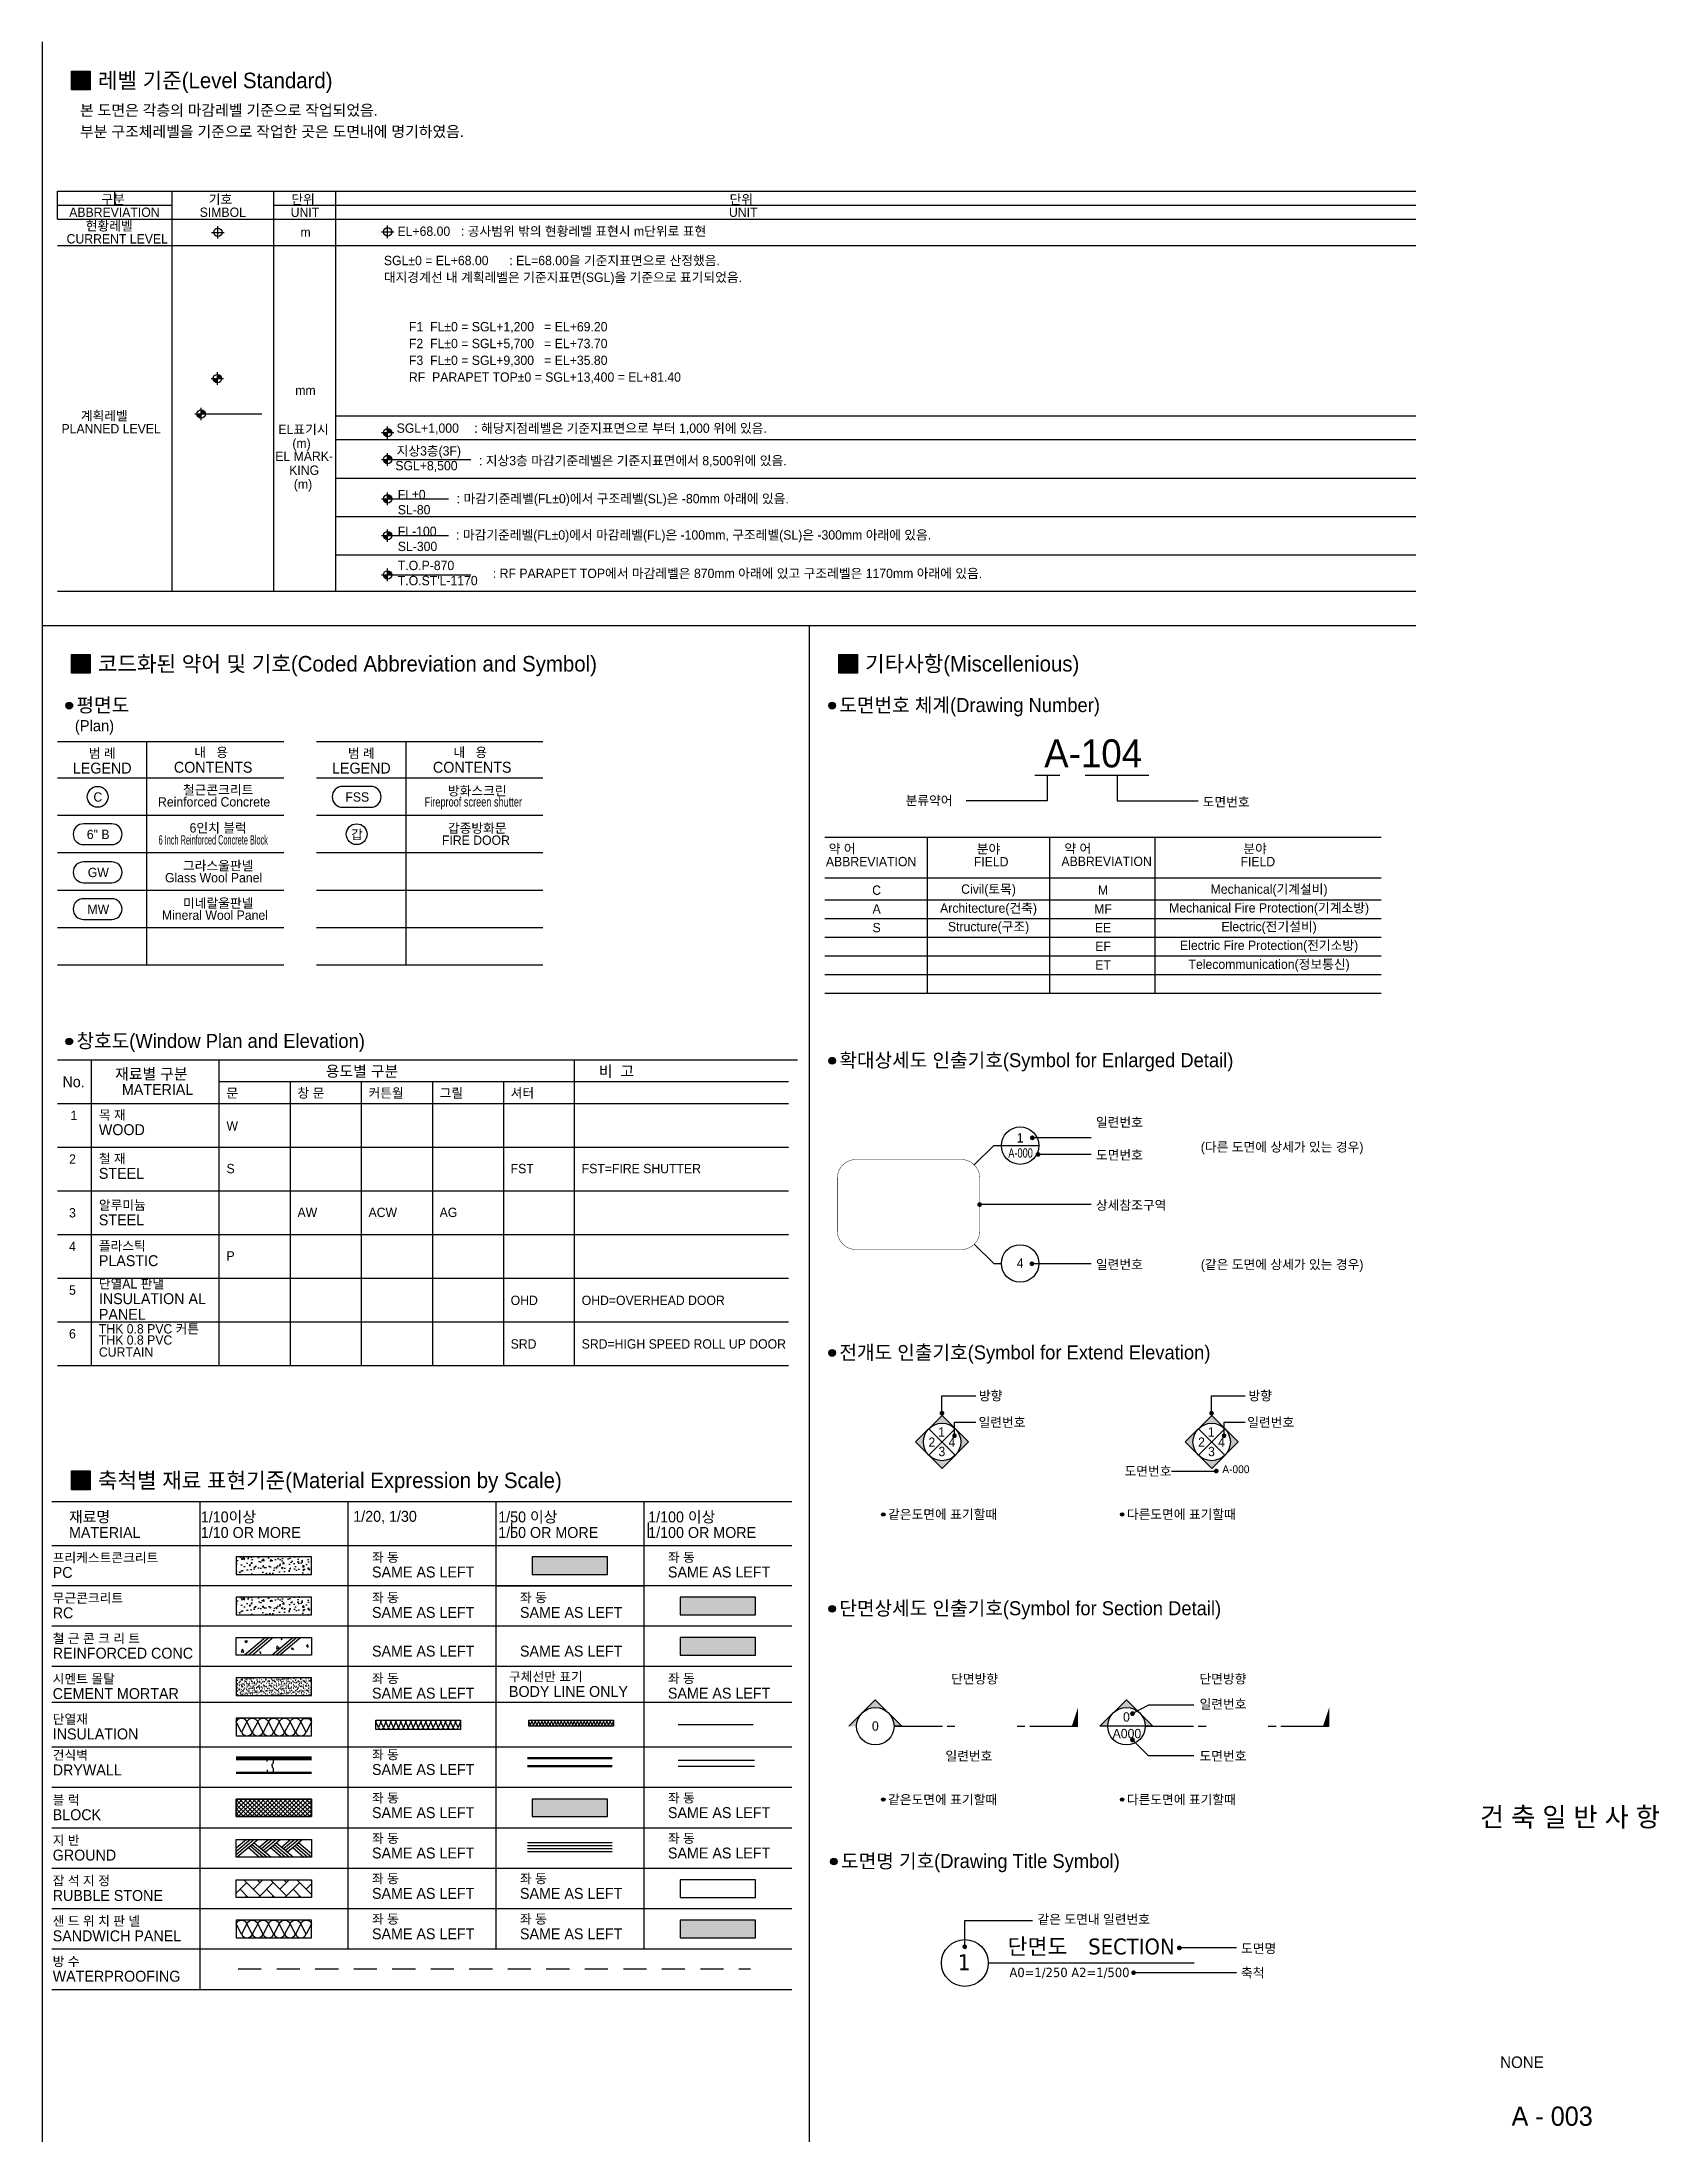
# Model space of a CAD drawing. Header units: millimetres. Extents: x 1921818 to 1960781, y -1457776 to -1430526.
# Drawn here: x 1939789 to 1960781, y -1457776 to -1430526 of the extents above; entities that cross this region are included whole.
import ezdxf
from ezdxf.enums import TextEntityAlignment as Align

# ---------------------------------------------------------------- set-up
doc = ezdxf.new("R2010")
doc.units = ezdxf.units.MM
doc.header["$LTSCALE"] = 200
doc.linetypes.add('HIDDEN', pattern=[2.5, 1.5, -1])
for name, color, linetype in [('001dmp-FORM', 7, 'Continuous'), ('002mp-SYM', 3, 'Continuous'), ('003dmp-TIT', 2, 'Continuous'), ('004dmp-LEV', 3, 'Continuous'), ('4A.TEC FORM-TEXT', 3, 'Continuous'), ('4A.TEC TEXT 2', 3, 'Continuous'), ('A-CON', 2, 'Continuous'), ('A-ETC-2', 9, 'Continuous'), ('A-HAT-1', 8, 'Continuous'), ('A-HAT-252', 252, 'Continuous'), ('A-TXT', 7, 'Continuous'), ('A-TXT-L', 3, 'Continuous'), ('A-TXT-M', 3, 'Continuous'), ('A-WAL-DW', 7, 'Continuous'), ('㈜SE&C DIM', 7, 'Continuous')]:
    doc.layers.add(name, color=color, linetype=linetype)
doc.styles.add('VERDANA', font='verdana.ttf', dxfattribs={"width": 0.9})
doc.styles.add('나눔고딕', font='')
doc.styles.add('돋움', font='')
doc.styles.get('나눔고딕').set_extended_font_data('Dotum')
doc.styles.get('돋움').set_extended_font_data('Dotum')

msp = doc.modelspace()

# ---------------------------------------------------------------- texts
at = {"layer": '001dmp-FORM', "color": 3, "style": '돋움'}
msp.add_text('A-104', height=364.2, dxfattribs=at).set_placement((1953435, -1439757), align=Align.MIDDLE_CENTER)
at = {"layer": '002mp-SYM', "style": '돋움'}
for s, p in [('1', (1952487, -1444746)), ('4', (1952487, -1446372)), ('1', (1951467, -1448562)), ('1', (1954967, -1448562)), ('2', (1951341, -1448694)), ('3', (1951471, -1448816)), ('4', (1951602, -1448694)), ('2', (1954841, -1448694)), ('3', (1954971, -1448816)), ('4', (1955102, -1448694))]:
    msp.add_text(s, height=121, dxfattribs=at).set_placement(p, align=Align.MIDDLE)
at = {"layer": '002mp-SYM', "style": '돋움', "width": 0.75}
msp.add_text('A-000', height=121.4, dxfattribs=at).set_placement((1952493, -1444942), align=Align.MIDDLE)
at = {"layer": '002mp-SYM', "color": 3, "style": '돋움'}
for s, height, p in [('0', 121, (1950607, -1452378)), ('A000', 121.4, (1953873, -1452476)), ('0', 121, (1953867, -1452260))]:
    msp.add_text(s, height=height, dxfattribs=at).set_placement(p, align=Align.MIDDLE)
at = {"layer": '002mp-SYM', "style": '돋움'}
msp.add_attdef('A-000', text='1', height=101, dxfattribs=at).set_placement((1955288, -1449097), align=Align.CENTER)
at = {"layer": '003dmp-TIT', "color": 3, "style": '돋움'}
for s, p in [('레벨 기준(Level Standard)', (1940514, -1431025)), ('코드화된 약어 및 기호(Coded Abbreviation and Symbol)', (1940514, -1438594)), ('기타사항(Miscellenious) ', (1950474, -1438594)), ('축척별 재료 표현기준(Material Expression by Scale)', (1940514, -1449190))]:
    msp.add_text(s, height=202.36, dxfattribs=at).set_placement(p, align=Align.MIDDLE_LEFT)
msp.add_text('단면도', height=206.4, dxfattribs=at).set_placement((1953101, -1455404), align=Align.BOTTOM_RIGHT)
at = {"layer": '003dmp-TIT', "color": 3, "style": 'VERDANA', "width": 0.9}
msp.add_text('SECTION', height=206.4, dxfattribs=at).set_placement((1954493, -1455404), align=Align.BOTTOM_RIGHT)
msp.add_text('1', height=206, dxfattribs=at).set_placement((1951760, -1455444), align=Align.MIDDLE_CENTER)
msp.add_text('A0=1/250 A2=1/500', height=121.41, dxfattribs=at).set_placement((1953907, -1455515), align=Align.TOP_RIGHT)
at = {"layer": '004dmp-LEV', "style": '돋움'}
for s, height, p in [('EL+68.00', 121.4, (1944404, -1433042)), ('SGL+1,000', 121.4, (1944393, -1435597)), ('지상3층(3F)', 121.4, (1944392, -1435893)), ('SGL+8,500', 121.4, (1944376, -1436084)), ('FL%%P0', 121.4, (1944408, -1436460)), ('SL-80', 121.4, (1944408, -1436656)), ('FL-100', 121.4, (1944408, -1436936)), ('SL-300', 121.4, (1944408, -1437132)), ('T.O.P-870', 121.4, (1944408, -1437379)), ("T.O.ST'L-1170", 121.41, (1944408, -1437575))]:
    msp.add_text(s, height=height, dxfattribs=at).set_placement(p)
at = {"layer": '4A.TEC FORM-TEXT', "style": '돋움'}
msp.add_text('A - 003', height=250, dxfattribs=at).set_placement((1959394, -1457566), align=Align.CENTER)
at = {"layer": '4A.TEC TEXT 2', "style": '나눔고딕'}
for s, height, p in [('건 축 일 반 사 항', 250, (1959625, -1453683)), ('NONE', 150, (1959002, -1456816))]:
    msp.add_text(s, height=height, dxfattribs=at).set_placement(p, align=Align.CENTER)
at = {"layer": 'A-TXT-L', "color": 3, "style": '돋움'}
for s, height, p in [('본 도면은 각층의 마감레벨 기준으로 작업되었음.', 141.65, (1940283, -1431482)), ('부분 구조체레벨을 기준으로 작업한 곳은 도면내에 명기하였음.', 141.65, (1940283, -1431759)), ('(Plan)', 145.7, (1940216, -1439471)), ('CONTENTS', 141.7, (1941501, -1440008)), ('CONTENTS', 141.7, (1944864, -1440008)), ('창호도(Window Plan and Elevation)', 182.12, (1940236, -1443579)), ('No.', 141.7, (1940055, -1444089)), ('재료별 구분', 141.7, (1940738, -1443987)), ('용도별 구분', 141.7, (1943473, -1443952)), ('비  고', 141.7, (1947017, -1443953)), ('MATERIAL', 141.7, (1940826, -1444190)), ('WOOD', 141.7, (1940527, -1444711)), ('STEEL', 141.7, (1940527, -1445278)), ('STEEL', 141.7, (1940527, -1445881)), ('PLASTIC', 141.7, (1940527, -1446411)), ('PANEL', 141.7, (1940527, -1447107)), ('INSULATION AL', 141.65, (1940527, -1446904)), ('재료명', 141.7, (1940140, -1449735)), ('1/10이상', 141.7, (1941851, -1449736)), ('1/20, 1/30', 141.7, (1943830, -1449728)), ('1/50 이상', 141.7, (1945712, -1449736)), ('1/100 이상', 141.7, (1947659, -1449736)), ('MATERIAL', 141.7, (1940140, -1449938)), ('1/10 OR MORE', 141.65, (1941851, -1449938)), ('1/50 OR MORE', 141.65, (1945712, -1449938)), ('1/100 OR MORE', 141.65, (1947659, -1449938)), ('PC', 141.7, (1939928, -1450456)), ('SAME AS LEFT', 141.65, (1944073, -1450451)), ('SAME AS LEFT', 141.65, (1947915, -1450451)), ('RC', 141.7, (1939928, -1450980)), ('SAME AS LEFT', 141.65, (1944073, -1450975)), ('SAME AS LEFT', 141.65, (1945994, -1450975)), ('SAME AS LEFT', 141.65, (1944073, -1451477)), ('SAME AS LEFT', 141.65, (1945994, -1451477)), ('REINFORCED CONC', 141.65, (1939928, -1451504)), ('SAME AS LEFT', 141.65, (1944073, -1452023)), ('BODY LINE ONLY', 141.65, (1945851, -1452001)), ('SAME AS LEFT', 141.65, (1947915, -1452023)), ('CEMENT MORTAR ', 141.65, (1939928, -1452028)), ('INSULATION', 141.7, (1939928, -1452552)), ('DRYWALL', 141.7, (1939928, -1453019)), ('SAME AS LEFT', 141.65, (1944073, -1453013)), ('BLOCK', 141.7, (1939928, -1453600)), ('SAME AS LEFT', 141.65, (1944073, -1453573)), ('SAME AS LEFT', 141.65, (1947915, -1453573)), ('GROUND', 141.7, (1939928, -1454124)), ('SAME AS LEFT', 141.65, (1944073, -1454097)), ('SAME AS LEFT', 141.65, (1947915, -1454097)), ('RUBBLE STONE', 141.65, (1939928, -1454648)), ('SAME AS LEFT', 141.65, (1944073, -1454621)), ('SAME AS LEFT', 141.65, (1945994, -1454621)), ('SANDWICH PANEL', 141.65, (1939928, -1455172)), ('SAME AS LEFT', 141.65, (1944073, -1455145)), ('SAME AS LEFT', 141.65, (1945994, -1455145)), ('WATERPROOFING', 141.65, (1939928, -1455696))]:
    msp.add_text(s, height=height, dxfattribs=at).set_placement(p)
for s, height, p in [('평면도', 182.1, (1940236, -1439130)), ('도면번호 체계(Drawing Number)', 182.12, (1950140, -1439130)), ('확대상세도 인출기호(Symbol for Enlarged Detail)', 182.12, (1950140, -1443738)), ('전개도 인출기호(Symbol for Extend Elevation)', 182.12, (1950140, -1447530)), ('단면상세도 인출기호(Symbol for Section Detail)', 182.12, (1950140, -1450850)), ('도면명 기호(Drawing Title Symbol)', 182.12, (1950162, -1454130))]:
    msp.add_text(s, height=height, dxfattribs=at).set_placement(p, align=Align.MIDDLE_LEFT)
for p in [(1940571, -1440019), (1943935, -1440019)]:
    msp.add_text('LEGEND', height=141.7, dxfattribs=at).set_placement(p, align=Align.CENTER)
at = {"layer": 'A-TXT-M', "style": '돋움'}
for s, height, p in [('구분', 121.4, (1940560, -1432628)), ('기호', 121.4, (1941954, -1432628)), ('단위', 121.4, (1943026, -1432628)), ('단위', 121.4, (1948716, -1432628)), ('ABBREVIATION', 121.41, (1940142, -1432796)), ('SIMBOL', 121.4, (1941836, -1432796)), ('UNIT', 121.4, (1943017, -1432796)), ('UNIT', 121.4, (1948707, -1432796)), ('CURRENT LEVEL', 121.41, (1940108, -1433141)), ('PLANNED LEVEL', 121.41, (1940042, -1435605)), ('EL MARK-', 121.4, (1942817, -1435962)), ('Reinforced Concrete', 121.41, (1941295, -1440447)), ('FIRE DOOR', 121.4, (1944981, -1440944)), ('ABBREVIATION', 121.41, (1949965, -1441222)), ('FIELD', 121.4, (1951886, -1441224)), ('ABBREVIATION', 121.41, (1953023, -1441219)), ('FIELD', 121.4, (1955348, -1441222)), ('Glass Wool Panel', 121.41, (1941385, -1441431)), ('Mineral Wool Panel', 121.41, (1941345, -1441917)), ('문', 121, (1942184, -1444225)), ('창 문', 121.4, (1943106, -1444225)), ('커튼월', 121.4, (1944028, -1444225)), ('그릴', 121.4, (1944951, -1444225)), ('셔터', 121.4, (1945873, -1444225)), ('1', 121, (1940158, -1444516)), ('목 재', 121.4, (1940527, -1444509)), ('W', 121, (1942184, -1444651)), ('2', 121, (1940141, -1445082)), ('철 재', 121.4, (1940527, -1445075)), ('S', 121, (1942184, -1445205)), ('FST', 121.4, (1945873, -1445205)), ('FST=FIRE SHUTTER', 121.41, (1946795, -1445205)), ('알루미늄', 121.4, (1940527, -1445679)), ('3', 121, (1940140, -1445779)), ('AW', 121.4, (1943106, -1445774)), ('ACW', 121.4, (1944028, -1445774)), ('AG', 121.4, (1944951, -1445774)), ('4', 121, (1940140, -1446216)), ('플라스틱', 121.4, (1940527, -1446208)), ('P', 121, (1942184, -1446339)), ('5', 121, (1940140, -1446782)), ('단열AL 판낼', 121.4, (1940527, -1446701)), ('OHD', 121.4, (1945873, -1446915)), ('OHD=OVERHEAD DOOR', 121.41, (1946795, -1446915)), ('6', 121, (1940140, -1447349)), ('THK 0.8 PVC 커튼', 121.41, (1940527, -1447285)), ('THK 0.8 PVC ', 121.41, (1940527, -1447430)), ('CURTAIN', 121.4, (1940527, -1447586)), ('SRD', 121.4, (1945873, -1447481)), ('SRD=HIGH SPEED ROLL UP DOOR', 121.41, (1946795, -1447481)), ('프리케스트콘크리트', 121.4, (1939928, -1450254)), ('좌 동', 121.4, (1944073, -1450248)), ('좌 동', 121.4, (1947915, -1450248)), ('무근콘크리트', 121.4, (1939928, -1450778)), ('좌 동', 121.4, (1944073, -1450772)), ('좌 동', 121.4, (1945994, -1450772)), ('철 근 콘 크 리 트', 121.41, (1939928, -1451302)), ('시멘트 몰탈', 121.4, (1939928, -1451826)), ('좌 동', 121.4, (1944073, -1451820)), ('구체선만 표기', 121.4, (1945851, -1451799)), ('좌 동', 121.4, (1947915, -1451820)), ('단열재', 121.4, (1939928, -1452349)), ('건식벽', 121.4, (1939928, -1452816)), ('좌 동', 121.4, (1944073, -1452810)), ('좌 동', 121.4, (1944073, -1453371)), ('좌 동', 121.4, (1947915, -1453371)), ('블 럭', 121.4, (1939928, -1453397)), ('지 반', 121.4, (1939928, -1453921)), ('좌 동', 121.4, (1944073, -1453895)), ('좌 동', 121.4, (1947915, -1453895)), ('잡 석 지 정', 121.4, (1939928, -1454445)), ('좌 동', 121.4, (1944073, -1454419)), ('좌 동', 121.4, (1945994, -1454419)), ('샌 드 위 치 판 넬', 121.41, (1939928, -1454969)), ('좌 동', 121.4, (1944073, -1454943)), ('좌 동', 121.4, (1944073, -1454943)), ('좌 동', 121.4, (1945994, -1454943)), ('좌 동', 121.4, (1945994, -1454943)), ('방 수', 121.4, (1939928, -1455493))]:
    msp.add_text(s, height=height, dxfattribs=at).set_placement(p)
at = {"layer": 'A-TXT-M', "color": 3, "style": '돋움'}
for s, height, p in [('현황레벨', 121.4, (1940357, -1432973)), ('m', 121, (1943145, -1433054)), (': 공사범위 밖의 현황레벨 표현시 m단위로 표현', 121.41, (1945228, -1433041)), ('SGL%%P0 = EL+68.00', 121.41, (1944227, -1433422)), (': EL=68.00을 기준지표면으로 산정했음.', 121.41, (1945856, -1433422)), ('대지경계선 내 계획레벨은 기준지표면(SGL)을 기준으로 표기되었음.', 121.41, (1944227, -1433640)), ('F1  FL%%P0 = SGL+1,200   = EL+69.20', 121.41, (1944553, -1434281)), ('F2  FL%%P0 = SGL+5,700   = EL+73.70', 121.41, (1944553, -1434499)), ('RF  PARAPET TOP%%P0 = SGL+13,400 = EL+81.40', 121.41, (1944553, -1434935)), ('mm', 121.4, (1943077, -1435107)), ('계획레벨', 121.4, (1940292, -1435437)), ('EL표기시', 121.4, (1942858, -1435614)), (': 해당지점레벨은 기준지표면으로 부터 1,000 위에 있음.', 121.41, (1945401, -1435598)), ('(m)', 121.4, (1943039, -1435795)), ('KING', 121.4, (1942998, -1436143)), (': 지상3층 마감기준레벨은 기준지표면에서 8,500위에 있음.', 121.41, (1945462, -1436019)), ('(m)', 121.4, (1943058, -1436324)), (': 마감기준레벨(FL%%P0)에서 구조레벨(SL)은 -80mm 아래에 있음.', 121.41, (1945172, -1436512)), (': 마감기준레벨(FL%%P0)에서 마감레벨(FL)은 -100mm, 구조레벨(SL)은 -300mm 아래에 있음.', 121.41, (1945164, -1436983)), (': RF PARAPET TOP에서 마감레벨은 870mm 아래에 있고 구조레벨은 1170mm 아래에 있음.', 121.41, (1945642, -1437482)), ('분류약어', 121.4, (1951000, -1440429)), ('도면번호', 121.4, (1954857, -1440448)), ('(다른 도면에 상세가 있는 경우)', 121.41, (1954833, -1444925)), ('(같은 도면에 상세가 있는 경우)', 121.41, (1954833, -1446449))]:
    msp.add_text(s, height=height, dxfattribs=at).set_placement(p)
for p in [(1940571, -1439816), (1943935, -1439816)]:
    msp.add_text('범 례', height=121.4, dxfattribs=at).set_placement(p, align=Align.CENTER)
for s, height, p in [('내   용', 121.4, (1941766, -1439744)), ('내   용', 121.4, (1945130, -1439744)), ('일련번호', 121.4, (1953471, -1444543)), ('도면번호', 121.4, (1953471, -1444968)), ('상세참조구역', 121.4, (1953471, -1445619)), ('일련번호', 121.4, (1953471, -1446388)), ('방향', 121.4, (1951952, -1448092)), ('방향', 121.4, (1955452, -1448092)), ('일련번호', 121.4, (1951947, -1448437)), ('일련번호', 121.4, (1955435, -1448437)), ('같은도면에 표기할때', 121.4, (1950773, -1449631)), ('다른도면에 표기할때', 121.4, (1953872, -1449631)), ('단면방향', 121.4, (1951591, -1451766)), ('단면방향', 121.4, (1954816, -1451766)), ('일련번호', 121.4, (1954816, -1452093)), ('일련번호', 121.4, (1951517, -1452767)), ('도면번호', 121.4, (1954816, -1452767)), ('같은도면에 표기할때', 121.4, (1950773, -1453332)), ('다른도면에 표기할때', 121.4, (1953872, -1453332)), ('같은 도면내 일련번호', 121.41, (1952713, -1454886)), ('도면명', 121.4, (1955355, -1455264)), ('축척', 121.4, (1955355, -1455580))]:
    msp.add_text(s, height=height, dxfattribs=at).set_placement(p, align=Align.MIDDLE_LEFT)
at = {"layer": 'A-TXT-M', "style": '돋움'}
for s, height, p in [('철근콘크리트', 121.4, (1942076, -1440229)), ('C', 121, (1940514, -1440323)), ('FSS', 121.4, (1943882, -1440323)), ('방화스크린', 121.4, (1945439, -1440241)), ('6인치 블럭', 121.4, (1942076, -1440722)), ('갑종방화문', 121.4, (1945439, -1440726)), ('6" B', 121.4, (1940518, -1440808)), ('갑', 121, (1943878, -1440808)), ('GW   ', 121.4, (1940586, -1441302)), ('그라스울판넬', 121.4, (1942076, -1441213)), ('C', 121, (1950624, -1441532)), ('Civil(토목)', 121.4, (1952077, -1441532)), ('M', 121, (1953563, -1441532)), ('Mechanical(기계설비)', 121.41, (1955719, -1441529)), ('MW   ', 121.4, (1940586, -1441779)), ('미네랄울판넬', 121.4, (1942076, -1441699)), ('A', 121, (1950624, -1441775)), ('Architecture(건축)', 121.41, (1952077, -1441775)), ('MF', 121.4, (1953563, -1441775)), ('Mechanical Fire Protection(기계소방)', 121.41, (1955719, -1441772)), ('S', 121, (1950624, -1442018)), ('Structure(구조)', 121.41, (1952077, -1442020)), ('EE', 121.4, (1953563, -1442018)), ('Electric(전기설비)', 121.41, (1955719, -1442015)), ('EF', 121.4, (1953563, -1442260)), ('Electric Fire Protection(전기소방)', 121.41, (1955719, -1442258)), ('ET', 121.4, (1953563, -1442503)), ('Telecommunication(정보통신)', 121.41, (1955719, -1442504))]:
    msp.add_text(s, height=height, dxfattribs=at).set_placement(p, align=Align.MIDDLE)
for s, width, p in [('Fireproof screen shutter', 0.75, (1944756, -1440447)), ('6 Inch Reinforced Concrete Block', 0.6, (1941302, -1440940))]:
    msp.add_text(s, height=121.41, dxfattribs=dict(at, width=width)).set_placement(p)
for s, p in [('약 어', (1950002, -1440994)), ('분야', (1951924, -1440996)), ('약 어', (1953061, -1440991)), ('분야', (1955385, -1440994))]:
    msp.add_text(s, height=121.4, dxfattribs=at).set_placement(p, align=Align.MIDDLE_LEFT)
at = {"layer": 'A-TXT-M', "color": 3, "style": '돋움'}
msp.add_text('도면번호', height=121.4, dxfattribs=at).set_placement((1954452, -1449070), align=Align.MIDDLE_RIGHT)
at = {"layer": 'Defpoints', "color": 250, "style": '돋움'}
msp.add_text('F3  FL%%P0 = SGL+9,300   = EL+35.80', height=121.41, dxfattribs=at).set_placement((1944553, -1434717))

# ---------------------------------------------------------------- blocks, each defined once
blk = doc.blocks.new('A$C13FC5699')
at = {"layer": '002mp-SYM'}
h = blk.add_hatch(color=3, dxfattribs=at)
h.paths.add_polyline_path([(1273, 1273), (849, 1697), (424, 1273, -0.414214)])
h.paths.add_polyline_path([(1449, 849, -0.198912), (1273, 424), (1697, 849), (1273, 1273, -0.198912)])
h.paths.add_polyline_path([(424, 424), (849, 0), (1273, 424, -0.414214)])
h.paths.add_polyline_path([(249, 849, -0.198912), (424, 1273), (0, 849), (424, 424, -0.198912)])
at = {"layer": '002mp-SYM', "color": 3}
for p, q in [((849, 1697), (0, 849)), ((849, 1697), (1697, 849)), ((0, 849), (849, 0)), ((424, 1273), (1273, 424)), ((1273, 1273), (424, 424)), ((1697, 849), (849, 0))]:
    blk.add_line(p, q, dxfattribs=at)
blk.add_circle((849, 849), 600, dxfattribs=at)
blk = doc.blocks.new('SYMMARK')
at = {"layer": '002mp-SYM'}
h = blk.add_hatch(color=3, dxfattribs=at)
h.paths.add_polyline_path([(-1404233, -243890), (-1404657, -244315, -0.414214), (-1403809, -244315)])
h.paths.add_polyline_path([(-1404657, -244315), (-1405082, -244739), (-1404833, -244739, -0.198912)])
h.paths.add_polyline_path([(-1403809, -244315, -0.198912), (-1403633, -244739), (-1403385, -244739)])
h = blk.add_hatch(color=3, dxfattribs=at)
h.paths.add_polyline_path([(-1404233, -243890), (-1404657, -244315, -0.414214), (-1403809, -244315)])
h.paths.add_polyline_path([(-1404657, -244315), (-1405082, -244739), (-1404833, -244739, -0.198912)])
h.paths.add_polyline_path([(-1403809, -244315, -0.198912), (-1403633, -244739), (-1403385, -244739)])
at = {"layer": '002mp-SYM', "color": 3}
for p, q in [((-1405082, -244739), (-1404233, -243890)), ((-1403385, -244739), (-1404233, -243890)), ((-1403385, -244739), (-1404233, -243890)), ((-1404833, -244739), (-1405082, -244739)), ((-1403633, -244739), (-1404833, -244739)), ((-1403385, -244739), (-1403633, -244739))]:
    blk.add_line(p, q, dxfattribs=at)
blk.add_circle((-1404233, -244739), 600, dxfattribs=at)
blk = doc.blocks.new('LEVEL-현황레벨')
at = {"layer": '004dmp-LEV', "color": 7}
for p, q in [((-1420061, -165242), (-1419661, -165242)), ((-1419861, -165442), (-1419861, -165042))]:
    blk.add_line(p, q, dxfattribs=at)
blk.add_circle((-1419861, -165242), 135, dxfattribs=at)
blk = doc.blocks.new('LEVEL-계획레벨')
at = {"layer": '004dmp-LEV'}
h = blk.add_hatch(color=256, dxfattribs=at)
h.paths.add_polyline_path([(-1419861, -165905), (-1419726, -165905, 0.414214), (-1419861, -165770)])
h.paths.add_polyline_path([(-1419861, -166040), (-1419861, -165905), (-1419996, -165905, 0.414214)])
at = {"layer": '004dmp-LEV', "color": 7}
for p, q in [((-1420061, -165905), (-1419661, -165905)), ((-1419861, -166105), (-1419861, -165705))]:
    blk.add_line(p, q, dxfattribs=at)
blk.add_circle((-1419861, -165905), 135, dxfattribs=at)
blk = doc.blocks.new('LEVEL-평면레벨')
at = {"layer": '004dmp-LEV'}
h = blk.add_hatch(color=256, dxfattribs=at)
h.paths.add_polyline_path([(-1416096, -170152), (-1415961, -170152, 0.414214), (-1416096, -170017)])
h.paths.add_polyline_path([(-1416096, -170287), (-1416096, -170152), (-1416231, -170152, 0.414214)])
at = {"layer": '004dmp-LEV', "color": 7}
for p, q in [((-1416296, -170152), (-1414148, -170152)), ((-1416096, -170352), (-1416096, -169952))]:
    blk.add_line(p, q, dxfattribs=at)
at = {"layer": '004dmp-LEV', "color": 0}
blk.add_line((-1416296, -170152), (-1415896, -170152), dxfattribs=at)
at = {"layer": '004dmp-LEV', "color": 7}
blk.add_circle((-1416096, -170152), 135, dxfattribs=at)
blk = doc.blocks.new('A$C4F69060F')
at = {"layer": '004dmp-LEV'}
h = blk.add_hatch(color=256, dxfattribs=at)
h.paths.add_polyline_path([(200, 200), (335, 200, 0.414214), (200, 335)])
h.paths.add_polyline_path([(200, 65), (200, 200), (65, 200, 0.414214)])
at = {"layer": '004dmp-LEV', "color": 7}
for p, q in [((0, 200), (2870, 200)), ((0, 200), (400, 200)), ((200, 0), (200, 400))]:
    blk.add_line(p, q, dxfattribs=at)
blk.add_circle((200, 200), 135, dxfattribs=at)

# ---------------------------------------------------------------- hatches: boundary and pattern name
at = {"layer": '001dmp-FORM'}
for points in [[(1940186, -1439137, 1), (1940099, -1439137, 1)], [(1950090, -1439137, 1), (1950003, -1439137, 1)], [(1940186, -1443495, 1), (1940099, -1443495, 1)], [(1950090, -1443745, 1), (1950003, -1443745, 1)], [(1950090, -1447537, 1), (1950003, -1447537, 1)], [(1950090, -1450857, 1), (1950003, -1450857, 1)], [(1950112, -1454137, 1), (1950025, -1454137, 1)]]:
    msp.add_hatch(color=256, dxfattribs=at).paths.add_polyline_path(points)
at = {"layer": '002mp-SYM'}
h = msp.add_hatch(color=3, dxfattribs=at)
h.paths.add_polyline_path([(1950607, -1452037), (1950435, -1452209, -0.414214), (1950779, -1452209)])
h.paths.add_polyline_path([(1950435, -1452209), (1950264, -1452381), (1950364, -1452381, -0.198912)])
h.paths.add_polyline_path([(1950779, -1452209, -0.198912), (1950850, -1452381), (1950951, -1452381)])
h = msp.add_hatch(color=3, dxfattribs=at)
h.paths.add_polyline_path([(1950607, -1452037), (1950435, -1452209, -0.414214), (1950779, -1452209)])
h.paths.add_polyline_path([(1950435, -1452209), (1950264, -1452381), (1950364, -1452381, -0.198912)])
h.paths.add_polyline_path([(1950779, -1452209, -0.198912), (1950850, -1452381), (1950951, -1452381)])
at = {"layer": '003dmp-TIT'}
for points in [[(1940173, -1430903), (1940173, -1431146), (1940416, -1431146), (1940416, -1430903)], [(1940173, -1438473), (1940173, -1438716), (1940416, -1438716), (1940416, -1438473)], [(1950133, -1438473), (1950133, -1438716), (1950376, -1438716), (1950376, -1438473)], [(1940173, -1449069), (1940173, -1449312), (1940416, -1449312), (1940416, -1449069)]]:
    msp.add_hatch(color=3, dxfattribs=at).paths.add_polyline_path(points)
at = {"layer": 'A-HAT-252'}
h = msp.add_hatch(dxfattribs=at)
h.set_pattern_fill('AR-CONC', color=8, scale=0.202358, style=0)
h.set_pattern_definition([(50, (1936936.37, -1423033.82), (174.1718, -15.23806), [18.2122, -200.3342]), (355, (1936936.37, -1423033.82), (-33.6929, 182.6543), [14.5698, -160.2673]), (100.4514, (1936950.88, -1423035.1), (140.479, 167.4161), [15.478, -170.2578]), (46.1842, (1936936.37, -1422985.26), (259.1574, -40.1929), [27.3183, -300.5013]), (96.6356, (1936957.97, -1422988.6), (226.9635, 236.5444), [23.217, -255.3867]), (351.1842, (1936936.37, -1422985.26), (226.9633, 236.5445), [21.8546, -240.401]), (21, (1936960.65, -1422997.4), (144.9465, -97.76766), [18.2122, -200.3342]), (326, (1936960.65, -1422997.4), (59.0841, 176.0877), [14.5698, -160.2673]), (71.4514, (1936972.73, -1423005.55), (204.0307, 78.3199), [15.478, -170.2578]), (37.5, (1936936.37, -1423033.82), (2.95277, 80.83638), [0, -158.3247, 0, -162.69563, 0, -160.8744]), (7.5, (1936936.37, -1423033.82), (63.881, 95.77472), [0, -92.7608, 0, -154.68226, 0, -61.3144]), (327.5, (1936882.22, -1423033.82), (129.62773, -5.47698), [0, -60.70732, 0, -189.40685, 0, -251.32832]), (317.5, (1936857.94, -1423033.82), (141.6147, 24.3084), [0, -78.9195, 0, -125.7856, 0, -178.47953])])
h.paths.add_polyline_path([(1942309, -1450410), (1942309, -1450182), (1943288, -1450182), (1943288, -1450410)])
h = msp.add_hatch(color=253, dxfattribs=at)
h.dxf.hatch_style = 1
h.paths.add_polyline_path([(1946152, -1450410), (1946152, -1450182), (1947131, -1450182), (1947131, -1450410)])
h = msp.add_hatch(dxfattribs=at)
h.set_pattern_fill('AR-CONC', color=8, scale=0.202358, style=0)
h.set_pattern_definition([(50, (1936936.37, -1423557.82), (174.1718, -15.23806), [18.2122, -200.3342]), (355, (1936936.37, -1423557.82), (-33.6929, 182.6543), [14.5698, -160.2673]), (100.4514, (1936950.88, -1423559.09), (140.479, 167.4161), [15.478, -170.2578]), (46.1842, (1936936.37, -1423509.25), (259.1574, -40.1929), [27.3183, -300.5013]), (96.6356, (1936957.97, -1423512.6), (226.9635, 236.5444), [23.217, -255.3867]), (351.1842, (1936936.37, -1423509.25), (226.9633, 236.5445), [21.8546, -240.401]), (21, (1936960.65, -1423521.39), (144.9465, -97.76766), [18.2122, -200.3342]), (326, (1936960.65, -1423521.4), (59.0841, 176.0877), [14.5698, -160.2673]), (71.4514, (1936972.73, -1423529.54), (204.0307, 78.3199), [15.478, -170.2578]), (37.5, (1936936.37, -1423557.817), (2.95277, 80.83638), [0, -158.3247, 0, -162.69563, 0, -160.8744]), (7.5, (1936936.37, -1423557.82), (63.881, 95.77472), [0, -92.7608, 0, -154.68226, 0, -61.3144]), (327.5, (1936882.22, -1423557.817), (129.62773, -5.47698), [0, -60.70732, 0, -189.40685, 0, -251.32832]), (317.5, (1936857.94, -1423557.82), (141.6147, 24.3084), [0, -78.9195, 0, -125.7856, 0, -178.47953])])
h.paths.add_polyline_path([(1942309, -1450934), (1942309, -1450706), (1943288, -1450706), (1943288, -1450934)])
h = msp.add_hatch(color=253, dxfattribs=at)
h.dxf.hatch_style = 1
h.paths.add_polyline_path([(1948073, -1450934), (1948073, -1450706), (1949052, -1450706), (1949052, -1450934)])
h = msp.add_hatch(color=253, dxfattribs=at)
h.dxf.hatch_style = 1
h.paths.add_polyline_path([(1948073, -1451458), (1948073, -1451230), (1949052, -1451230), (1949052, -1451458)])
h = msp.add_hatch(dxfattribs=at)
h.set_pattern_fill('AR-SAND', color=8, scale=24.28293, style=0)
h.set_pattern_definition([(37.5, (1936936.37, -1423634.487), (-1.529663, 46.788926), [0, -36.910053, 0, -41.28098, 0, -39.45976]), (7.5, (1936936.37, -1423634.487), (42.97536, 68.52997), [0, -19.912, 0, -33.267613, 0, -12.74854]), (327.5, (1936906.5, -1423634.487), (75.62049, 0.13742), [0, -12.141465, 0, -43.709273, 0, -57.064884]), (317.5, (1936906.5, -1423634.49), (72.99756, 21.31253), [0, -6.07073, 0, -28.653857, 0, -32.781955])])
h.paths.add_polyline_path([(1943288, -1451982), (1943288, -1451754), (1942309, -1451754), (1942309, -1451982)])
h = msp.add_hatch(dxfattribs=at)
h.set_pattern_fill('ANSI37', color=8, scale=40.471549, style=0)
h.set_pattern_definition([(45, (1936936.37, -1420835.54), (-28.617707, 28.617707), []), (135, (1936936.37, -1420835.54), (-28.617707, -28.617707), [])])
h.paths.add_polyline_path([(1942309, -1453326), (1942382, -1453326), (1942382, -1453554), (1942309, -1453554)])
h.paths.add_polyline_path([(1942382, -1453326), (1942807, -1453326), (1942807, -1453554), (1942382, -1453554)])
h.paths.add_polyline_path([(1942807, -1453326), (1943232, -1453326), (1943232, -1453554), (1942807, -1453554)])
h.paths.add_polyline_path([(1943232, -1453326), (1943288, -1453326), (1943288, -1453554), (1943232, -1453554)])
h = msp.add_hatch(color=253, dxfattribs=at)
h.dxf.hatch_style = 1
h.paths.add_polyline_path([(1946152, -1453554), (1946152, -1453326), (1947131, -1453326), (1947131, -1453554)])
h = msp.add_hatch(dxfattribs=at)
h.set_pattern_fill('AR-HBONE', color=8, scale=30.372645, style=0)
h.set_pattern_definition([(45, (1699588.32, -1525970.41), (1e-14, 171.813625), [364.47174, -121.49058]), (135, (1699674.23, -1525884.51), (1e-14, 171.813625), [364.47174, -121.49058])])
h.paths.add_polyline_path([(1942309, -1454374), (1942382, -1454374), (1942382, -1454602), (1942309, -1454602)])
h.paths.add_polyline_path([(1942382, -1454374), (1942807, -1454374), (1942807, -1454602), (1942382, -1454602)])
h.paths.add_polyline_path([(1942807, -1454374), (1943232, -1454374), (1943232, -1454602), (1942807, -1454602)])
h.paths.add_polyline_path([(1943232, -1454374), (1943288, -1454374), (1943288, -1454602), (1943232, -1454602)])
h = msp.add_hatch(color=253, dxfattribs=at)
h.dxf.hatch_style = 1
h.paths.add_polyline_path([(1948073, -1455126), (1948073, -1454898), (1949052, -1454898), (1949052, -1455126)])
at = {"layer": 'A-TXT-M'}
for points in [[(1950732, -1449632, 1), (1950689, -1449632, 1)], [(1953832, -1449632, 1), (1953788, -1449632, 1)], [(1950732, -1453333, 1), (1950689, -1453333, 1)], [(1953832, -1453333, 1), (1953788, -1453333, 1)]]:
    msp.add_hatch(color=0, dxfattribs=at).paths.add_polyline_path(points)

# ---------------------------------------------------------------- linework, layer by layer
for p, q in [((1952839, -1440039), (1952839, -1440375)), ((1953746, -1440039), (1953746, -1440375)), ((1952839, -1440375), (1951787, -1440375)), ((1953746, -1440375), (1954798, -1440375))]:
    msp.add_line(p, q)
at = {"layer": '001dmp-FORM', "color": 2}
for p, q in [((1939789, -1430526), (1939789, -1457776)), ((1939789, -1438096), (1957624, -1438096)), ((1949748, -1438096), (1949748, -1457776))]:
    msp.add_line(p, q, dxfattribs=at)
at = {"layer": '001dmp-FORM', "color": 3}
for p, q in [((1939991, -1432463), (1957624, -1432463)), ((1939991, -1432827), (1957624, -1432827)), ((1939991, -1437654), (1957624, -1437654)), ((1939991, -1439605), (1942927, -1439605)), ((1943354, -1439605), (1946290, -1439605)), ((1939991, -1440075), (1942927, -1440075)), ((1943354, -1440075), (1946290, -1440075)), ((1939991, -1442502), (1942927, -1442502)), ((1943354, -1442502), (1946290, -1442502)), ((1939991, -1443733), (1949481, -1443733)), ((1939991, -1443733), (1949597, -1443733)), ((1939991, -1444300), (1949481, -1444300)), ((1939991, -1447699), (1949481, -1447699)), ((1939991, -1447699), (1949481, -1447699)), ((1939917, -1449467), (1949523, -1449467)), ((1939917, -1450034), (1949523, -1450034)), ((1939917, -1455798), (1949523, -1455798))]:
    msp.add_line(p, q, dxfattribs=at)
at = {"layer": '001dmp-FORM'}
for p, q in [((1941476, -1432463), (1941476, -1437654)), ((1942796, -1432463), (1942796, -1437654)), ((1943600, -1432463), (1943600, -1437654)), ((1939991, -1433167), (1957624, -1433167)), ((1940433, -1447699), (1940433, -1443733)), ((1942090, -1447699), (1942090, -1443733)), ((1946701, -1447699), (1946701, -1443733)), ((1942090, -1444016), (1949481, -1444016)), ((1943012, -1444016), (1943012, -1447699)), ((1943934, -1444016), (1943934, -1447699)), ((1944857, -1444016), (1944857, -1447699)), ((1945779, -1444016), (1945779, -1447699)), ((1941838, -1449467), (1941838, -1450292)), ((1943759, -1449467), (1943759, -1455274)), ((1945681, -1449467), (1945681, -1450292)), ((1947602, -1449467), (1947602, -1455274)), ((1941838, -1450292), (1941838, -1455798)), ((1945681, -1450292), (1945681, -1455274))]:
    msp.add_line(p, q, dxfattribs=at)
at = {"layer": '001dmp-FORM', "color": 251}
for p, q in [((1943600, -1435375), (1957624, -1435375)), ((1943600, -1435684), (1957624, -1435684)), ((1943600, -1436184), (1957624, -1436184)), ((1943600, -1436683), (1957624, -1436683)), ((1943600, -1437182), (1957624, -1437182)), ((1939991, -1440560), (1942927, -1440560)), ((1943354, -1440560), (1946290, -1440560)), ((1939991, -1441045), (1942927, -1441045)), ((1943354, -1441045), (1946290, -1441045)), ((1939991, -1441531), (1942927, -1441531)), ((1943354, -1441531), (1946290, -1441531)), ((1949951, -1441656), (1957174, -1441656)), ((1939991, -1442017), (1942927, -1442017)), ((1943354, -1442017), (1946290, -1442017)), ((1949951, -1441898), (1957174, -1441898)), ((1949951, -1442141), (1957174, -1442141)), ((1939991, -1442502), (1942927, -1442502)), ((1943354, -1442502), (1946290, -1442502)), ((1949951, -1442384), (1957174, -1442384)), ((1949951, -1442384), (1957174, -1442384)), ((1949951, -1442627), (1957174, -1442627)), ((1939991, -1444866), (1946701, -1444866)), ((1946701, -1444866), (1949481, -1444866)), ((1939991, -1445433), (1949481, -1445433)), ((1939991, -1445999), (1949481, -1445999)), ((1939991, -1446566), (1943934, -1446566)), ((1939991, -1446566), (1949481, -1446566)), ((1939991, -1447133), (1949481, -1447133)), ((1949523, -1450558), (1939917, -1450558)), ((1949523, -1451082), (1939917, -1451082)), ((1949523, -1451606), (1939917, -1451606)), ((1949523, -1452073), (1939917, -1452073)), ((1949523, -1452654), (1939917, -1452654)), ((1949523, -1453178), (1939917, -1453178)), ((1949523, -1453702), (1939917, -1453702)), ((1949523, -1454226), (1939917, -1454226)), ((1949523, -1454750), (1939917, -1454750)), ((1949523, -1455274), (1939917, -1455274))]:
    msp.add_line(p, q, dxfattribs=at)
at = {"layer": '001dmp-FORM', "color": 0}
for p, q in [((1941151, -1442502), (1941151, -1439605)), ((1944515, -1442502), (1944515, -1439605)), ((1949951, -1440846), (1957174, -1440846)), ((1951283, -1442870), (1951283, -1440846)), ((1952874, -1442870), (1952874, -1440846)), ((1954242, -1442867), (1954242, -1440846)), ((1949951, -1441372), (1957174, -1441372)), ((1949951, -1442870), (1957174, -1442870))]:
    msp.add_line(p, q, dxfattribs=at)
at = {"layer": '001dmp-FORM'}
for centre in [(1940143, -1439137), (1950047, -1439137), (1940143, -1443495), (1950047, -1443745), (1950047, -1447537), (1950047, -1450857), (1950068, -1454137)]:
    msp.add_circle(centre, 43.5, dxfattribs=at)
at = {"layer": '002mp-SYM', "color": 3}
for p, q in [((1950264, -1452381), (1950607, -1452037)), ((1950951, -1452381), (1950607, -1452037)), ((1950951, -1452381), (1950607, -1452037)), ((1950850, -1452381), (1951478, -1452381)), ((1950951, -1452381), (1950850, -1452381)), ((1952611, -1452381), (1953238, -1452381)), ((1954110, -1452381), (1954738, -1452381)), ((1955871, -1452381), (1956499, -1452381))]:
    msp.add_line(p, q, dxfattribs=at)
at = {"layer": '002mp-SYM', "color": 2}
for p, q in [((1951539, -1452381), (1951640, -1452381)), ((1952449, -1452381), (1952550, -1452381)), ((1954799, -1452381), (1954900, -1452381)), ((1955709, -1452381), (1955810, -1452381))]:
    msp.add_line(p, q, dxfattribs=at)
at = {"layer": '002mp-SYM', "color": 3}
msp.add_circle((1950607, -1452381), 243, dxfattribs=at)
for points in [[(1953238, -1452138), (1953238, -1452138), (1953157, -1452381), (1953238, -1452381)], [(1956499, -1452138), (1956499, -1452138), (1956418, -1452381), (1956499, -1452381)]]:
    msp.add_solid(points, dxfattribs=at)
at = {"layer": '003dmp-TIT', "color": 3}
msp.add_line((1952074, -1455453), (1954748, -1455453), dxfattribs=at)
for points in [[(1940173, -1430903), (1940416, -1430903), (1940416, -1431146), (1940173, -1431146)], [(1940173, -1430903), (1940416, -1430903), (1940416, -1431146), (1940173, -1431146)], [(1940173, -1438473), (1940416, -1438473), (1940416, -1438716), (1940173, -1438716)], [(1950133, -1438473), (1950376, -1438473), (1950376, -1438716), (1950133, -1438716)], [(1940173, -1449069), (1940416, -1449069), (1940416, -1449312), (1940173, -1449312)], [(1940173, -1449069), (1940416, -1449069), (1940416, -1449312), (1940173, -1449312)]]:
    msp.add_lwpolyline(points, close=True, dxfattribs=at)
msp.add_circle((1951770, -1455453), 304, dxfattribs=at)
at = {"layer": 'A-CON', "color": 2}
for points in [[(1942309, -1450410), (1943288, -1450410), (1943288, -1450182), (1942309, -1450182)], [(1946152, -1450410), (1947131, -1450410), (1947131, -1450182), (1946152, -1450182)], [(1942309, -1450934), (1943288, -1450934), (1943288, -1450706), (1942309, -1450706)], [(1948073, -1450934), (1949052, -1450934), (1949052, -1450706), (1948073, -1450706)], [(1942309, -1451230), (1943288, -1451230), (1943288, -1451458), (1942309, -1451458)], [(1948073, -1451458), (1949052, -1451458), (1949052, -1451230), (1948073, -1451230)], [(1942309, -1451982), (1943288, -1451982), (1943288, -1451754), (1942309, -1451754)], [(1942309, -1452506), (1943288, -1452506), (1943288, -1452278), (1942309, -1452278)], [(1942309, -1453326), (1943288, -1453326), (1943288, -1453554), (1942309, -1453554)], [(1946152, -1453554), (1947131, -1453554), (1947131, -1453326), (1946152, -1453326)], [(1942309, -1453850), (1943288, -1453850), (1943288, -1454078), (1942309, -1454078)], [(1942309, -1454374), (1943288, -1454374), (1943288, -1454602), (1942309, -1454602)], [(1948073, -1454602), (1949052, -1454602), (1949052, -1454374), (1948073, -1454374)], [(1942309, -1455126), (1943288, -1455126), (1943288, -1454898), (1942309, -1454898)], [(1948073, -1455126), (1949052, -1455126), (1949052, -1454898), (1948073, -1454898)]]:
    msp.add_lwpolyline(points, close=True, dxfattribs=at)
at = {"layer": 'A-ETC-2'}
msp.add_line((1948047, -1452357), (1949023, -1452357), dxfattribs=at)
for points in [[(1942379, -1452460), (1942309, -1452324, -0.651528), (1942449, -1452324), (1942379, -1452460, 0.651528), (1942519, -1452460), (1942519, -1452460), (1942449, -1452324, -0.651528), (1942589, -1452324), (1942519, -1452460, 0.651528), (1942659, -1452460), (1942659, -1452460), (1942589, -1452324, -0.651528), (1942729, -1452324), (1942659, -1452460, 0.651528), (1942799, -1452460), (1942799, -1452460), (1942729, -1452324, -0.651528), (1942869, -1452324), (1942799, -1452460, 0.651528), (1942939, -1452460), (1942939, -1452460), (1942869, -1452324, -0.651528), (1943009, -1452324), (1942939, -1452460, 0.651528), (1943079, -1452460), (1943079, -1452460), (1943009, -1452324, -0.651528), (1943149, -1452324), (1943079, -1452460, 0.651528), (1943219, -1452460), (1943149, -1452324, -0.651528), (1943288, -1452324), (1943219, -1452460)], [(1944156, -1452398), (1944124, -1452325, -0.751009), (1944189, -1452325), (1944156, -1452398, 0.751009), (1944221, -1452398), (1944221, -1452398), (1944189, -1452325, -0.751009), (1944253, -1452325), (1944221, -1452398, 0.751009), (1944286, -1452398), (1944286, -1452398), (1944253, -1452325, -0.751009), (1944318, -1452325), (1944286, -1452398, 0.751009), (1944350, -1452398), (1944350, -1452398), (1944318, -1452325, -0.751009), (1944383, -1452325), (1944350, -1452398, 0.751009), (1944415, -1452398), (1944415, -1452398), (1944383, -1452325, -0.751009), (1944447, -1452325), (1944415, -1452398, 0.751009), (1944480, -1452398), (1944480, -1452398), (1944447, -1452325, -0.751009), (1944512, -1452325), (1944480, -1452398, 0.751009), (1944544, -1452398), (1944544, -1452398), (1944512, -1452325, -0.751009), (1944577, -1452325), (1944544, -1452398, 0.751009), (1944609, -1452398), (1944609, -1452398), (1944577, -1452325, -0.751009), (1944641, -1452325), (1944609, -1452398, 0.751009), (1944674, -1452398), (1944674, -1452398), (1944641, -1452325, -0.751009), (1944706, -1452325), (1944674, -1452398, 0.751009), (1944738, -1452398), (1944738, -1452398), (1944706, -1452325, -0.751009), (1944771, -1452325), (1944738, -1452398, 0.751009), (1944803, -1452398), (1944803, -1452398), (1944771, -1452325, -0.751009), (1944835, -1452325), (1944803, -1452398, 0.751009), (1944868, -1452398), (1944868, -1452398), (1944835, -1452325, -0.751009), (1944900, -1452325), (1944868, -1452398, 0.751009), (1944932, -1452398), (1944932, -1452398), (1944900, -1452325, -0.751009), (1944965, -1452325), (1944932, -1452398, 0.751009), (1944997, -1452398), (1944997, -1452398), (1944965, -1452325, -0.751009), (1945029, -1452325), (1944997, -1452398, 0.751009), (1945062, -1452398), (1945062, -1452398), (1945029, -1452325, -0.751009), (1945094, -1452325), (1945062, -1452398, 0.751009), (1945126, -1452398), (1945126, -1452398), (1945094, -1452325, -0.751009), (1945159, -1452325), (1945126, -1452398, 0.751009), (1945191, -1452398), (1945159, -1452325, -0.751009), (1945223, -1452325), (1945191, -1452398)], [(1946128, -1452365), (1946107, -1452317, -0.765735), (1946149, -1452317), (1946128, -1452365, 0.765735), (1946170, -1452365), (1946170, -1452365), (1946149, -1452317, -0.765735), (1946192, -1452317), (1946170, -1452365, 0.765735), (1946213, -1452365), (1946213, -1452365), (1946192, -1452317, -0.765735), (1946234, -1452317), (1946213, -1452365, 0.765735), (1946255, -1452365), (1946255, -1452365), (1946234, -1452317, -0.765735), (1946276, -1452317), (1946255, -1452365, 0.765735), (1946297, -1452365), (1946297, -1452365), (1946276, -1452317, -0.765735), (1946318, -1452317), (1946297, -1452365, 0.765735), (1946339, -1452365), (1946339, -1452365), (1946318, -1452317, -0.765735), (1946361, -1452317), (1946339, -1452365, 0.765735), (1946382, -1452365), (1946382, -1452365), (1946361, -1452317, -0.765735), (1946403, -1452317), (1946382, -1452365, 0.765735), (1946424, -1452365), (1946424, -1452365), (1946403, -1452317, -0.765735), (1946445, -1452317), (1946424, -1452365, 0.765735), (1946466, -1452365), (1946466, -1452365), (1946445, -1452317, -0.765735), (1946487, -1452317), (1946466, -1452365, 0.765735), (1946509, -1452365), (1946509, -1452365), (1946487, -1452317, -0.765735), (1946530, -1452317), (1946509, -1452365, 0.765735), (1946551, -1452365), (1946551, -1452365), (1946530, -1452317, -0.765735), (1946572, -1452317), (1946551, -1452365, 0.765735), (1946593, -1452365), (1946593, -1452365), (1946572, -1452317, -0.765735), (1946614, -1452317), (1946593, -1452365, 0.765735), (1946635, -1452365), (1946635, -1452365), (1946614, -1452317, -0.765735), (1946657, -1452317), (1946635, -1452365, 0.765735), (1946678, -1452365), (1946678, -1452365), (1946657, -1452317, -0.765735), (1946699, -1452317), (1946678, -1452365, 0.765735), (1946720, -1452365), (1946720, -1452365), (1946699, -1452317, -0.765735), (1946741, -1452317), (1946720, -1452365, 0.765735), (1946762, -1452365), (1946762, -1452365), (1946741, -1452317, -0.765735), (1946783, -1452317), (1946762, -1452365, 0.765735), (1946805, -1452365), (1946805, -1452365), (1946783, -1452317, -0.765735), (1946826, -1452317), (1946805, -1452365, 0.765735), (1946847, -1452365), (1946847, -1452365), (1946826, -1452317, -0.765735), (1946868, -1452317), (1946847, -1452365, 0.765735), (1946889, -1452365), (1946889, -1452365), (1946868, -1452317, -0.765735), (1946910, -1452317), (1946889, -1452365, 0.765735), (1946931, -1452365), (1946931, -1452365), (1946910, -1452317, -0.765735), (1946953, -1452317), (1946931, -1452365, 0.765735), (1946974, -1452365), (1946974, -1452365), (1946953, -1452317, -0.765735), (1946995, -1452317), (1946974, -1452365, 0.765735), (1947016, -1452365), (1947016, -1452365), (1946995, -1452317, -0.765735), (1947037, -1452317), (1947016, -1452365, 0.765735), (1947058, -1452365), (1947058, -1452365), (1947037, -1452317, -0.765735), (1947079, -1452317), (1947058, -1452365, 0.765735), (1947101, -1452365), (1947101, -1452365), (1947079, -1452317, -0.765735), (1947122, -1452317), (1947101, -1452365, 0.765735), (1947143, -1452365), (1947143, -1452365), (1947122, -1452317, -0.765735), (1947164, -1452317), (1947143, -1452365, 0.765735), (1947185, -1452365), (1947164, -1452317, -0.765735), (1947206, -1452317), (1947185, -1452365)], [(1942379, -1455080), (1942309, -1454944, -0.651528), (1942449, -1454944), (1942379, -1455080, 0.651528), (1942519, -1455080), (1942519, -1455080), (1942449, -1454944, -0.651528), (1942589, -1454944), (1942519, -1455080, 0.651528), (1942659, -1455080), (1942659, -1455080), (1942589, -1454944, -0.651528), (1942729, -1454944), (1942659, -1455080, 0.651528), (1942799, -1455080), (1942799, -1455080), (1942729, -1454944, -0.651528), (1942869, -1454944), (1942799, -1455080, 0.651528), (1942939, -1455080), (1942939, -1455080), (1942869, -1454944, -0.651528), (1943009, -1454944), (1942939, -1455080, 0.651528), (1943079, -1455080), (1943079, -1455080), (1943009, -1454944, -0.651528), (1943149, -1454944), (1943079, -1455080, 0.651528), (1943219, -1455080), (1943149, -1454944, -0.651528), (1943288, -1454944), (1943219, -1455080)]]:
    msp.add_lwpolyline(points, format="xyb", dxfattribs=at)
for points in [[(1944124, -1452301), (1945223, -1452301), (1945223, -1452422), (1944124, -1452422)], [(1946107, -1452301), (1947206, -1452301), (1947206, -1452382), (1946107, -1452382)]]:
    msp.add_lwpolyline(points, close=True, dxfattribs=at)
at = {"layer": 'A-HAT-1'}
for p, q in [((1952676, -1440039), (1953003, -1440039)), ((1953333, -1440039), (1954158, -1440039))]:
    msp.add_line(p, q, dxfattribs=at)
at = {"layer": 'A-HAT-252', "color": 8}
for p, q in [((1942689, -1451230), (1942419, -1451458)), ((1942740, -1451230), (1942469, -1451458)), ((1942790, -1451230), (1942520, -1451458)), ((1943048, -1451230), (1942778, -1451458)), ((1943098, -1451230), (1942828, -1451458)), ((1943149, -1451230), (1942878, -1451458)), ((1942309, -1452795), (1943288, -1452795)), ((1942309, -1452991), (1943288, -1452991)), ((1942494, -1453850), (1942309, -1454006)), ((1942545, -1453850), (1942309, -1454048)), ((1942444, -1453850), (1942309, -1453963)), ((1942595, -1453850), (1942324, -1454078)), ((1942469, -1453956), (1942613, -1454078)), ((1942494, -1453935), (1942664, -1454078)), ((1942519, -1453914), (1942714, -1454078)), ((1942545, -1453893), (1942765, -1454078)), ((1942732, -1453850), (1942613, -1453950)), ((1942782, -1453850), (1942638, -1453971)), ((1942833, -1453850), (1942663, -1453993)), ((1942883, -1453850), (1942689, -1454014)), ((1942757, -1453956), (1942902, -1454078)), ((1942782, -1453935), (1942952, -1454078)), ((1942808, -1453914), (1943002, -1454078)), ((1942833, -1453893), (1943053, -1454078)), ((1943020, -1453850), (1942901, -1453950)), ((1943070, -1453850), (1942926, -1453971)), ((1943121, -1453850), (1942952, -1453993)), ((1943171, -1453850), (1942977, -1454014)), ((1943045, -1453956), (1943190, -1454078)), ((1943070, -1453935), (1943240, -1454078)), ((1943096, -1453914), (1943288, -1454076)), ((1943121, -1453893), (1943288, -1454034))]:
    msp.add_line(p, q, dxfattribs=at)
at = {"layer": 'A-HAT-252'}
for p, q in [((1942839, -1451341), (1942835, -1451375)), ((1942835, -1451375), (1942869, -1451368)), ((1942869, -1451368), (1942839, -1451341)), ((1943028, -1451375), (1943038, -1451364)), ((1943054, -1451390), (1943028, -1451375)), ((1943038, -1451364), (1943054, -1451390))]:
    msp.add_line(p, q, dxfattribs=at)
at = {"layer": 'A-HAT-252', "color": 0}
for p, q in [((1942309, -1452779), (1943288, -1452779)), ((1942309, -1452812), (1943288, -1452812)), ((1942309, -1452975), (1943288, -1452975))]:
    msp.add_line(p, q, dxfattribs=at)
at = {"layer": 'A-HAT-252', "color": 3}
for p, q in [((1942711, -1452839), (1942711, -1452812)), ((1942711, -1452812), (1942792, -1452812)), ((1942711, -1452947), (1942711, -1452975)), ((1942792, -1452812), (1942792, -1452862)), ((1942792, -1452924), (1942792, -1452975)), ((1942711, -1452975), (1942792, -1452975))]:
    msp.add_line(p, q, dxfattribs=at)
at = {"layer": 'A-HAT-252'}
for points in [[(1942457, -1451276), (1942421, -1451276), (1942441, -1451298)], [(1942892, -1451246), (1942897, -1451260), (1942908, -1451252)], [(1943242, -1451320), (1943224, -1451337), (1943245, -1451355)], [(1942393, -1451381), (1942373, -1451416), (1942408, -1451420)], [(1942617, -1451415), (1942627, -1451439), (1942635, -1451423)]]:
    msp.add_lwpolyline(points, close=True, dxfattribs=at)
at = {"layer": 'A-HAT-252', "color": 3}
for points in [[(1942777, -1452893), (1942777, -1452875), (1942792, -1452862)], [(1942777, -1452893), (1942777, -1452912), (1942792, -1452924)]]:
    msp.add_lwpolyline(points, dxfattribs=at)
at = {"layer": 'A-HAT-252', "color": 0}
msp.add_lwpolyline([(1942309, -1453554), (1943288, -1453554), (1943288, -1453326), (1942309, -1453326)], close=True, dxfattribs=at)
at = {"layer": 'A-TXT', "color": 0, "linetype": 'HIDDEN'}
msp.add_line((1942336, -1455530), (1948988, -1455530), dxfattribs=at)
at = {"layer": 'A-TXT-M', "color": 7}
for p, q in [((1953411, -1444746), (1952645, -1444746)), ((1953411, -1444961), (1952720, -1444961)), ((1953411, -1445612), (1951962, -1445612)), ((1953411, -1446380), (1952640, -1446380)), ((1954452, -1449070), (1955033, -1449070)), ((1954153, -1452108), (1953945, -1452217)), ((1954740, -1452108), (1954153, -1452108)), ((1954153, -1452767), (1953945, -1452559)), ((1954740, -1452767), (1954153, -1452767)), ((1955294, -1455257), (1954570, -1455257)), ((1955294, -1455580), (1953960, -1455580))]:
    msp.add_line(p, q, dxfattribs=at)
at = {"layer": 'A-TXT-M'}
for points in [[(1944057, -1440186), (1943691, -1440186, 1), (1943691, -1440456), (1944057, -1440456, 1)], [(1940694, -1440671), (1940328, -1440671, 1), (1940328, -1440941), (1940694, -1440941, 1)], [(1940694, -1441165), (1940328, -1441165, 1), (1940328, -1441435), (1940694, -1441435, 1)], [(1940694, -1441643), (1940328, -1441643, 1), (1940328, -1441912), (1940694, -1441912, 1)]]:
    msp.add_lwpolyline(points, format="xyb", close=True, dxfattribs=at)
at = {"layer": 'A-TXT-M', "color": 7, "const_width": 30.4}
for points in [[(1952630, -1444746, 1), (1952661, -1444746, 1)], [(1952705, -1444961, 1), (1952735, -1444961, 1)], [(1951946, -1445612, 1), (1951977, -1445612, 1)], [(1952625, -1446380, 1), (1952655, -1446380, 1)], [(1951456, -1448319, 1), (1951487, -1448319, 1)], [(1954957, -1448319, 1), (1954987, -1448319, 1)], [(1951620, -1448611, 1), (1951650, -1448611, 1)], [(1955120, -1448611, 1), (1955150, -1448611, 1)], [(1955048, -1449070, -1), (1955018, -1449070, -1)], [(1953930, -1452217, 1), (1953961, -1452217, 1)], [(1953930, -1452559, -1), (1953961, -1452559, -1)], [(1951753, -1455243, 1), (1951783, -1455243, 1)], [(1954539, -1455257, 1), (1954570, -1455257, 1)], [(1953945, -1455580, 1), (1953975, -1455580, 1)]]:
    msp.add_lwpolyline(points, format="xyb", close=True, dxfattribs=at)
at = {"layer": 'A-TXT-M', "color": 7}
for points in [[(1951472, -1448319), (1951472, -1448092), (1951910, -1448092)], [(1954972, -1448319), (1954972, -1448092), (1955410, -1448092)], [(1951635, -1448611), (1951635, -1448437), (1951910, -1448437)], [(1955135, -1448611), (1955135, -1448437), (1955410, -1448437)], [(1951768, -1455243), (1951768, -1454902), (1952648, -1454902)]]:
    msp.add_lwpolyline(points, dxfattribs=at)
at = {"layer": 'A-TXT-M', "color": 0}
for points in [[(1950607, -1452037, 0, 40.5, 0), (1950607, -1451936, 0, 0, 0), (1950607, -1451780, 0, 0, 0), (1951488, -1451780, 0, 0, 0)], [(1953238, -1452037, 0, 40.5, 0), (1953238, -1451936, 0, 0, 0), (1953238, -1451780, 0, 0, 0), (1952298, -1451780, 0, 0, 0)], [(1953867, -1452037, 0, 40.5, 0), (1953867, -1451936, 0, 0, 0), (1953867, -1451780, 0, 0, 0), (1954740, -1451780, 0, 0, 0)], [(1956499, -1452037, 0, 40.5, 0), (1956499, -1451936, 0, 0, 0), (1956499, -1451780, 0, 0, 0), (1955558, -1451780, 0, 0, 0)], [(1950611, -1452551, 0, 40.5, 0), (1950611, -1452652, 0, 0, 0), (1950611, -1452767, 0, 0, 0), (1951465, -1452767, 0, 0, 0)]]:
    msp.add_lwpolyline(points, format="xyseb", dxfattribs=at)
at = {"layer": 'A-TXT-M'}
for centre in [(1940511, -1440321), (1943874, -1440806)]:
    msp.add_circle(centre, 135, dxfattribs=at)
at = {"layer": 'A-TXT-M', "color": 0}
for centre in [(1950711, -1449632), (1953810, -1449632), (1950711, -1453333), (1953810, -1453333)]:
    msp.add_circle(centre, 21.8, dxfattribs=at)
at = {"layer": 'A-WAL-DW', "color": 0}
for p, q in [((1946091, -1452785), (1947191, -1452785)), ((1946091, -1452801), (1947191, -1452801)), ((1946091, -1452890), (1947191, -1452890)), ((1947191, -1452906), (1946091, -1452906)), ((1948047, -1452821), (1949038, -1452821)), ((1949038, -1452902), (1948047, -1452902)), ((1946091, -1453890), (1947191, -1453890)), ((1946091, -1453929), (1947191, -1453929)), ((1946091, -1453967), (1947191, -1453967)), ((1947191, -1454012), (1946091, -1454012))]:
    msp.add_line(p, q, dxfattribs=at)
at = {"layer": 'Defpoints'}
for p, q in [((1939991, -1432827), (1939991, -1432463)), ((1940733, -1432645), (1940733, -1432463)), ((1939991, -1432645), (1941476, -1432645)), ((1942796, -1432642), (1943600, -1432642)), ((1943600, -1432642), (1957624, -1432642)), ((1945882, -1449736), (1945882, -1449938)), ((1947659, -1449736), (1947659, -1449938)), ((1945681, -1450558), (1947602, -1450558))]:
    msp.add_line(p, q, dxfattribs=at)
at = {"layer": '㈜SE&C DIM'}
for p, q in [((1951892, -1445098), (1952144, -1444847)), ((1952144, -1444847), (1952730, -1444847)), ((1951892, -1446125), (1952144, -1446376)), ((1952144, -1446376), (1952244, -1446376))]:
    msp.add_line(p, q, dxfattribs=at)
at = {"layer": '㈜SE&C DIM', "linetype": 'HIDDEN', "ltscale": 0.5, "const_width": 5.56}
msp.add_lwpolyline([(1950114, -1445270), (1950114, -1445953, 0.414214), (1950356, -1446196), (1951721, -1446196, 0.414214), (1951963, -1445953), (1951963, -1445270, 0.414214), (1951721, -1445027), (1950356, -1445027, 0.414214)], format="xyb", close=True, dxfattribs=at)
at = {"layer": '㈜SE&C DIM'}
for centre in [(1952487, -1444847), (1952487, -1446376)]:
    msp.add_circle(centre, 243, dxfattribs=at)

# ---------------------------------------------------------------- block references
at = {"layer": '002mp-SYM', "xscale": 0.4047154924348114, "yscale": 0.4047154924348114, "zscale": 0.4047154924348114}
for name, p in [('A$C13FC5699', (1951130, -1449036)), ('A$C13FC5699', (1954630, -1449036)), ('SYMMARK', (2522182, -1353331))]:
    msp.add_blockref(name, p, dxfattribs=at)
at = {"layer": '004dmp-LEV', "xscale": 0.4047154924348114, "yscale": 0.4047154924348114, "zscale": 0.4047154924348114}
for name, p in [('LEVEL-현황레벨', (2516712, -1366120)), ('LEVEL-현황레벨', (2518916, -1366113)), ('LEVEL-계획레벨', (2516706, -1367749)), ('LEVEL-평면레벨', (2514971, -1366490)), ('LEVEL-계획레벨', (2518916, -1368451)), ('A$C4F69060F', (1944195, -1436025)), ('LEVEL-평면레벨', (2517392, -1367591)), ('LEVEL-평면레벨', (2517392, -1368068)), ('A$C4F69060F', (1944195, -1437522))]:
    msp.add_blockref(name, p, dxfattribs=at)

msp.set_redraw_order([(e.dxf.handle, doc.entitydb.next_handle()) for e in msp.query("TEXT MTEXT ATTDEF DIMENSION ARC_DIMENSION")])  # texts and dimensions are drawn at this point

doc.saveas('drawing.dxf')
